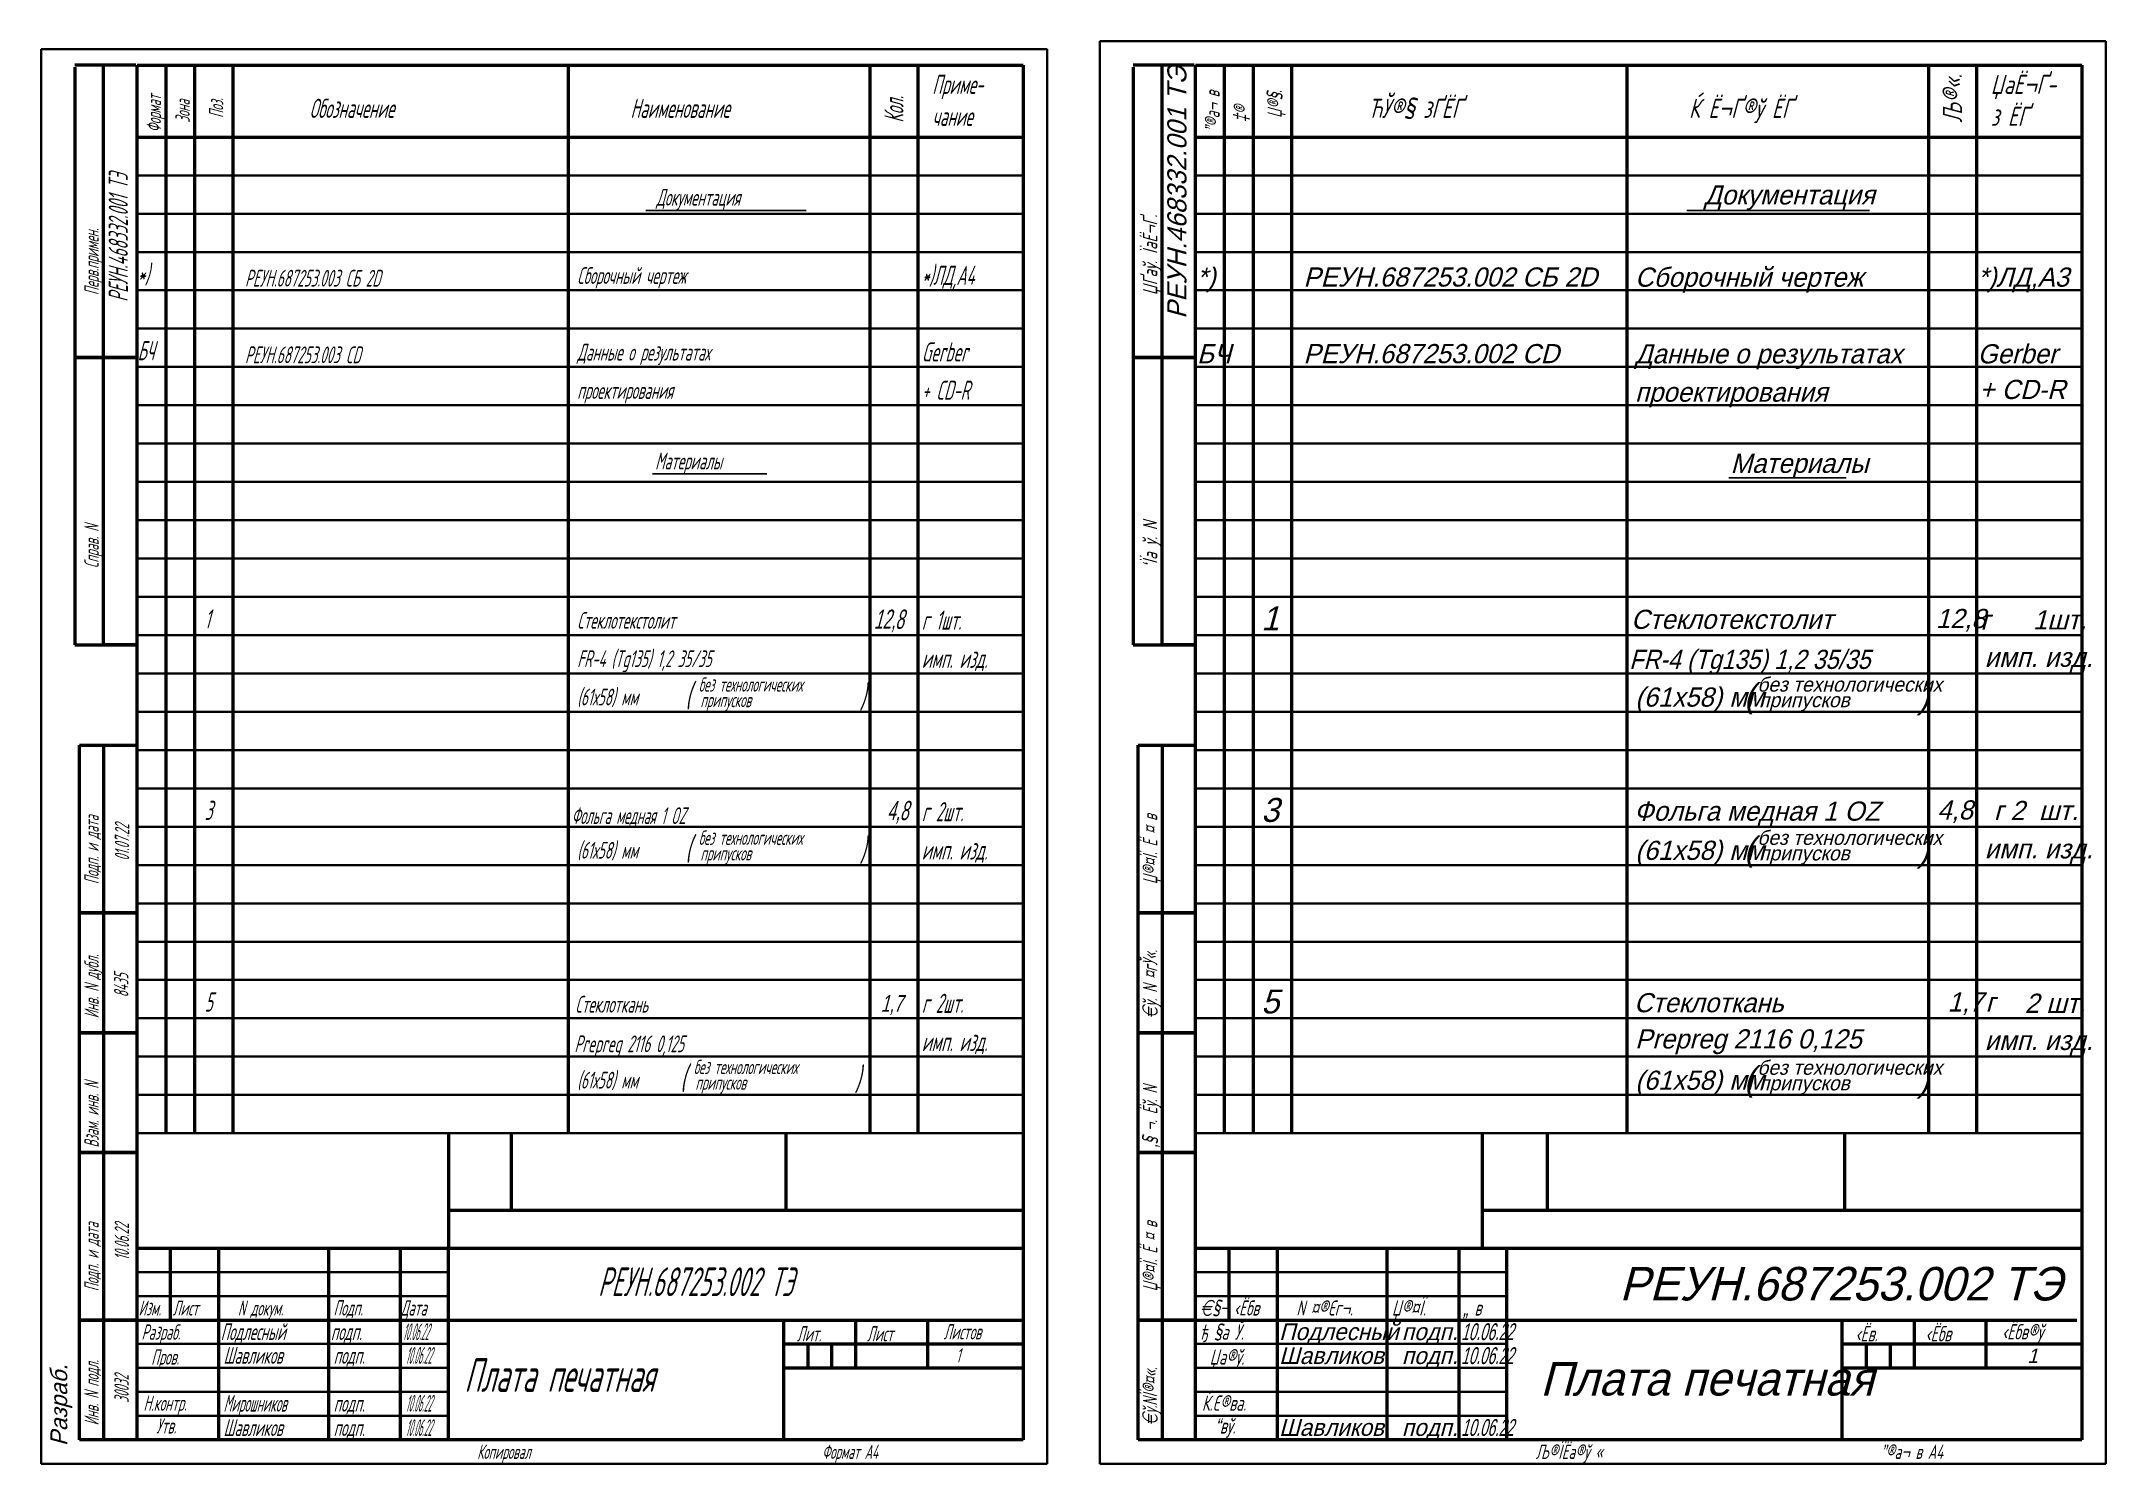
# Model space of a CAD drawing. Extents: x 22867 to 26480, y -1330 to -524.
# Drawn here: x 22867.1 to 23298.1, y -943.4 to -646.4 of the extents above; entities that cross this region are included whole.
import ezdxf

# ---------------------------------------------------------------- set-up
doc = ezdxf.new("R2010")
doc.units = 0
doc.header["$MEASUREMENT"] = 0
doc.layers.get('0').update_dxf_attribs({"linetype": 'CONTINUOUS', "lineweight": 50})
doc.layers.add('CONTUR', color=7, linetype='CONTINUOUS', lineweight=50)
doc.layers.add('DIM', color=1, linetype='CONTINUOUS', lineweight=35)
doc.layers.add('TEXT', color=1, linetype='CONTINUOUS')
doc.styles.add('ECKD', font='ec5cdwin.shx', dxfattribs={"oblique": 15})
doc.styles.add('ESKD', font='eskd', dxfattribs={"width": 0.9, "oblique": 15, "height": 4})
doc.styles.add('GOST', font='GOST.shx', dxfattribs={"width": 0.7, "oblique": 15})

msp = doc.modelspace()

# ---------------------------------------------------------------- texts
at = {"layer": 'DIM', "style": 'ECKD', "oblique": 15}
msp.add_text('РЕУН.468332.001 ТЭ', height=4, rotation=90, dxfattribs=at).set_placement((23106.2, -704.394))
at = {"layer": 'DIM', "style": 'ESKD', "oblique": 15}
for s, height, width, p in [('Љ®«.', 4, 0.9, (23268.098, -663.449)), ('”®а¬\xa0в', 3, 0.8, (23113.098, -665.449)), ('Џ®§.', 3, 0.8, (23126.098, -662.449)), ('‡®\xad\xa0', 3, 0.8, (23119.098, -663.449)), ('ЏҐаў. ЇаЁ¬Ґ\xad.', 3, 0.9, (23100.098, -699.449)), ('‘Їа\xa0ў. N', 3, 0.9, (23100.098, -756.449)), ('Џ®¤Ї. Ё ¤\xa0в\xa0', 3, 0.8, (23100.098, -822.449)), ('€\xadў. N ¤гЎ«.', 3, 0.8, (23100.098, -850.449)), ('‚§\xa0¬. Ё\xadў. N', 3, 0.8, (23100.098, -877.449)), ('Џ®¤Ї. Ё ¤\xa0в\xa0', 3, 0.8, (23100.098, -907.449)), ('€\xadў.NЇ®¤«.', 3, 0.8, (23100.098, -935.449))]:
    msp.add_text(s, height=height, rotation=90, dxfattribs=dict(at, width=width)).set_placement(p)
at = {"layer": 'DIM', "oblique": 15}
for s, height, style, width, p in [('ЏаЁ¬Ґ-', 4, 'ESKD', 0.9, (23274.098, -657.449)), ('ЋЎ®§\xad\xa0зҐ\xadЁҐ', 4, 'ESKD', 0.9, (23144.098, -662.449)), ('Ќ\xa0Ё¬Ґ\xad®ў\xa0\xadЁҐ', 4, 'ESKD', 0.9, (23211.098, -662.449)), ('з\xa0\xadЁҐ', 4, 'ESKD', 0.9, (23274.098, -664.115)), ('FR-4 (Tg135) 1,2 35/35', 4, 'ECKD', 0.9, (23198.638, -777.502)), ('(', 5, 'GOST', 0.7, (23001.579, -785.486)), ('без технологических', 3, 'GOST', 0.7, (23004.368, -782.241)), ('припусков', 3, 'GOST', 0.7, (23004.729, -785.492)), (')', 5, 'GOST', 0.7, (23037.993, -785.703)), ('(', 5, 'GOST', 0.7, (23001.579, -817.486)), ('без технологических', 3, 'GOST', 0.7, (23004.368, -814.241)), (')', 5, 'GOST', 0.7, (23037.993, -817.703)), ('припусков', 3, 'GOST', 0.7, (23004.729, -817.492)), ('(', 5, 'GOST', 0.7, (23000.53, -865.355)), ('без технологических', 3, 'GOST', 0.7, (23003.319, -862.11)), (')', 5, 'GOST', 0.7, (23036.944, -865.572)), ('припусков', 3, 'GOST', 0.7, (23003.68, -865.361)), ('€§¬', 3.132, 'ESKD', 0.8, (23109.058, -912.511)), ('‹Ёбв', 3.132, 'ESKD', 0.8, (23116.105, -912.511)), ('N ¤®Єг¬.', 3.132, 'ESKD', 0.8, (23129.135, -912.511)), ('Џ®¤Ї.', 3.2, 'ESKD', 0.8, (23149.094, -912.506)), ('ђ\xa0§а\xa0Ў.', 3.2, 'ESKD', 0.8, (23109.017, -917.557)), ('„\xa0в\xa0', 3.2, 'ESKD', 0.8, (23163.921, -912.506)), ('‹Ёбв®ў', 3.2, 'ESKD', 0.8, (23276.45, -917.505)), ('10.06.22', 3.5, 'ECKD', 0.6, (23163.539, -917.635)), ('‹Ёв.', 3.2, 'ESKD', 0.8, (23245.839, -917.909)), ('‹Ёбв', 3.2, 'ESKD', 0.8, (23260.458, -917.909)), ('Џа®ў.', 3.2, 'ESKD', 0.8, (23111.037, -922.769)), ('10.06.22', 3.5, 'ECKD', 0.6, (23163.539, -922.635)), ('Ќ.Є®\xadва.', 3.2, 'ESKD', 0.8, (23109.421, -932.386)), ('“вў.', 3.2, 'ESKD', 0.8, (23112.086, -937.145)), ('10.06.22', 3.5, 'ECKD', 0.6, (23163.539, -937.635)), ('Љ®ЇЁа®ў\xa0«', 3, 'ESKD', 0.8, (23179.098, -942.449)), ('”®а¬\xa0в A4', 3, 'ESKD', 0.8, (23251.098, -942.449))]:
    msp.add_text(s, height=height, dxfattribs=dict(at, style=style, width=width)).set_placement(p)
at = {"layer": 'DIM', "style": 'ECKD', "oblique": 15}
for s, height, p in [('РЕУН.687253.002 СБ 2D', 4, (23130.617, -697.666)), ('РЕУН.687253.002 CD ', 4, (23130.617, -713.666)), ('Стеклотекстолит ', 4, (23198.998, -769.143)), ('12,8', 4, (23262.632, -768.975)), ('г', 4, (23271.987, -769.269)), ('1шт.', 4, (23282.904, -769.246)), ('имп. изд.', 4, (23272.829, -777.063)), ('без технологических', 3, (23225.34, -782.241)), ('(61х58) мм', 4, (23199.874, -785.375)), ('(', 5, (23222.551, -785.486)), ('припусков', 3, (23225.701, -785.492)), (')', 5, (23258.965, -785.703)), ('Фольга медная 1 OZ', 4, (23199.634, -809.187)), ('4,8', 4, (23262.93, -808.939)), ('г 2  шт.', 4, (23274.758, -809.063)), ('(61х58) мм', 4, (23199.874, -817.375)), ('(', 5, (23222.551, -817.486)), ('без технологических', 3, (23225.34, -814.241)), (')', 5, (23258.965, -817.703)), ('имп. изд.', 4, (23272.829, -817.063)), ('припусков', 3, (23225.701, -817.492)), ('Стеклоткань', 4, (23199.634, -849.187)), ('1,7', 4, (23265.093, -849.029)), ('г', 4, (23273.027, -849.086)), ('2 шт.', 4, (23281.213, -849.309)), ('Prepreg 2116 0,125', 4, (23199.85, -856.751)), ('имп. изд.', 4, (23272.829, -857.063)), ('(61х58) мм', 4, (23199.874, -865.375)), ('(', 5, (23222.551, -865.486)), ('без технологических', 3, (23225.34, -862.241)), (')', 5, (23258.965, -865.703)), ('припусков', 3, (23225.701, -865.492)), ('РЕУН.687253.002 ТЭ', 7, (23196.577, -909.366)), ('Подлесный', 3.5, (23125.539, -917.635)), ('подп.', 3.5, (23151.159, -917.635)), ('Шавликов', 3.5, (23125.539, -922.635)), ('подп.', 3.5, (23151.159, -922.635)), ('Плата печатная', 7, (23180.048, -929.213)), ('Шавликов', 3.5, (23125.539, -937.635)), ('подп.', 3.5, (23151.159, -937.635))]:
    msp.add_text(s, height=height, dxfattribs=at).set_placement(p)
at = {"layer": 'TEXT', "oblique": 15}
for s, height, style, width, p in [('Приме-', 4, 'GOST', 0.7, (23053.126, -657.449)), ('Обозначение', 4, 'GOST', 0.7, (22923.126, -662.449)), ('Наименование', 4, 'GOST', 0.7, (22990.126, -662.449)), ('чание', 4, 'GOST', 0.7, (23053.126, -664.115)), ('Документация', 3.5, 'GOST', 0.7, (22995.516, -680.77)), ('*)', 4, 'GOST', 0.7, (22887.226, -697.038)), ('Сборочный чертеж', 3.5, 'GOST', 0.7, (22979.009, -697.115)), ('*)ЛД,А4', 4, 'GOST', 0.7, (23050.939, -697.309)), ('РЕУН.687253.003 СБ 2D', 3.5, 'GOST', 0.7, (22909.645, -697.666)), ('БЧ', 4, 'GOST', 0.7, (22887.226, -713.038)), ('РЕУН.687253.003 CD', 3.5, 'GOST', 0.7, (22909.645, -713.666)), ('Данные о результатах', 3.5, 'GOST', 0.7, (22979.009, -713.115)), ('Gerber', 4, 'GOST', 0.7, (23050.939, -713.309)), ('проектирования ', 3.5, 'GOST', 0.7, (22979.009, -721.115)), ('+ CD-R', 4, 'GOST', 0.7, (23050.939, -721.309)), ('Материалы', 3.5, 'GOST', 0.7, (22995.27, -735.844)), ('1', 4, 'GOST', 0.7, (22901.226, -769.038)), ('Стеклотекстолит ', 3.5, 'GOST', 0.7, (22979.009, -769.115)), ('12,8', 4, 'ECKD', 0.6, (23040.938, -769.119)), ('г 1шт.', 4, 'GOST', 0.7, (23050.939, -769.309)), ('FR-4 (Tg135) 1,2 35/35', 3.5, 'GOST', 0.7, (22979.009, -777.115)), ('имп. изд.', 4, 'GOST', 0.7, (23050.939, -777.309)), ('(61х58) мм', 3.5, 'GOST', 0.7, (22979.009, -785.115)), ('3', 4, 'GOST', 0.7, (22901.226, -809.038)), ('4,8', 4, 'ECKD', 0.6, (23043.683, -809.06)), ('г 2шт.', 4, 'GOST', 0.7, (23050.939, -809.309)), ('Фольга медная 1 OZ', 3.5, 'GOST', 0.65, (22977.822, -809.878)), ('(61х58) мм', 3.5, 'GOST', 0.7, (22979.009, -817.115)), ('имп. изд.', 4, 'GOST', 0.7, (23050.939, -817.309)), ('5', 4, 'GOST', 0.7, (22901.226, -849.038)), ('Стеклоткань', 3.5, 'GOST', 0.7, (22978.612, -849.264)), ('1,7', 3.5, 'ECKD', 0.7, (23042.37, -849.089)), ('г 2шт.', 4, 'GOST', 0.7, (23050.939, -849.309)), ('Prepreg 2116 0,125', 3.5, 'GOST', 0.7, (22978.426, -857.524)), ('имп. изд.', 4, 'GOST', 0.7, (23050.939, -857.309)), ('(61х58) мм', 3.5, 'GOST', 0.7, (22979.009, -865.115)), ('РЕУН.687253.002 ТЭ', 6, 'GOST', 0.7, (22983.347, -908.464)), ('Подп.', 3.2, 'GOST', 0.7, (22928.122, -912.506)), ('Дата', 3.2, 'GOST', 0.7, (22942.126, -912.506)), ('Изм.', 3.132, 'GOST', 0.7, (22887.433, -912.511)), ('Лист', 3.132, 'GOST', 0.7, (22894.558, -912.511)), ('N докум.', 3.132, 'GOST', 0.7, (22908.164, -912.511)), ('Разраб.', 3.2, 'GOST', 0.7, (22888.046, -917.557)), ('Подлесный', 3.5, 'GOST', 0.7, (22904.567, -917.635)), ('подп.', 3.5, 'GOST', 0.7, (22927.567, -917.635)), ('10.06.22', 3.5, 'GOST', 0.35, (22942.567, -917.635)), ('Лит.', 3.2, 'GOST', 0.7, (23024.867, -917.909)), ('Лист', 3.2, 'GOST', 0.7, (23039.486, -917.909)), ('Листов', 3.2, 'GOST', 0.7, (23055.478, -917.505)), ('Пров.', 3.2, 'GOST', 0.7, (22890.065, -922.769)), ('Шавликов', 3.5, 'GOST', 0.7, (22905.155, -922.586)), ('подп.', 3.5, 'GOST', 0.7, (22928.155, -922.586)), ('10.06.22', 3.5, 'GOST', 0.35, (22943.155, -922.586)), ('Плата печатная', 7, 'GOST', 0.7, (22955.436, -928.449)), ('1', 3, 'GOST', 0.7, (23058.119, -922.293)), ('Н.контр.', 3.2, 'GOST', 0.7, (22888.449, -932.386)), ('Мирошников', 3.5, 'GOST', 0.6, (22905.155, -932.586)), ('подп.', 3.5, 'GOST', 0.7, (22928.155, -932.586)), ('10.06.22', 3.5, 'GOST', 0.35, (22943.155, -932.586)), ('Утв.', 3.2, 'GOST', 0.7, (22891.115, -937.145)), ('Шавликов', 3.5, 'GOST', 0.7, (22905.155, -937.67)), ('подп.', 3.5, 'GOST', 0.7, (22928.155, -937.67)), ('10.06.22', 3.5, 'GOST', 0.35, (22943.155, -937.67)), ('Копировал', 3, 'GOST', 0.7, (22958.126, -942.449)), ('Формат А4', 3, 'GOST', 0.7, (23030.126, -942.449))]:
    msp.add_text(s, height=height, dxfattribs=dict(at, style=style, width=width)).set_placement(p)
at = {"layer": 'TEXT', "style": 'GOST', "oblique": 15, "width": 0.7}
for s, height, p in [('Формат', 3, (22892.126, -665.449)), ('Зона', 3, (22898.126, -663.449)), ('Поз.', 3, (22905.126, -662.449)), ('Кол.', 4, (23047.126, -663.449)), ('РЕУН.468332.001 ТЭ', 4, (22885.197, -700.863)), ('Перв.примен.', 3, (22879.126, -699.449)), ('Справ. N', 3, (22879.126, -756.449)), ('Подп. и дата', 3, (22879.126, -822.449)), ('01.07.22', 3, (22885.477, -817.524)), ('Инв. N дубл.', 3, (22879.126, -850.449)), ('8435', 3, (22885.306, -846.075)), ('Взам. инв. N', 3, (22879.126, -877.449)), ('Подп. и дата', 3, (22879.126, -907.449)), ('10.06.22', 3, (22885.444, -900.962)), ('Инв. N подл.', 3, (22879.126, -935.449)), ('30032', 3, (22885.381, -930.73))]:
    msp.add_text(s, height=height, rotation=90, dxfattribs=at).set_placement(p)
at = {"layer": 'TEXT', "style": 'ECKD', "oblique": 15}
for s, height, p in [('Документация', 4, (23214.293, -680.525)), ('*)', 4, (23108.4, -697.688)), ('Сборочный чертеж', 4, (23199.837, -697.705)), ('*)ЛД,А3', 4, (23271.4, -697.688)), ('БЧ', 4, (23108.4, -713.688)), ('Данные о результатах', 4, (23199.837, -713.705)), ('Gerber', 4, (23271.337, -713.705)), ('проектирования ', 4, (23199.837, -721.705)), ('+ CD-R', 4, (23271.736, -721.145)), ('Материалы', 4, (23219.79, -736.563)), ('1', 5, (23121.809, -769.439)), ('3', 5, (23121.809, -809.439)), ('5', 5, (23121.809, -849.439)), ('1', 3, (23281.727, -922.412))]:
    msp.add_text(s, height=height, dxfattribs=at).set_placement(p)
msp.add_text('Разраб.', height=3.5, rotation=90, dxfattribs=at).set_placement((22872.543, -939.754))

# ---------------------------------------------------------------- linework, layer by layer
for p, q in [((22952.126, -874.449), (22952.126, -898.449)), ((22965.246, -874.449), (22965.246, -890.504)), ((23022.592, -874.449), (23022.592, -890.504)), ((23167.904, -874.449), (23167.904, -898.449)), ((23181.462, -874.449), (23181.462, -890.504)), ((23243.563, -874.449), (23243.563, -890.504)), ((22952.126, -890.504), (23072.126, -890.504)), ((23167.904, -890.504), (23293.098, -890.504))]:
    msp.add_line(p, q)
at = {"layer": 'CONTUR'}
for p, q in [((22886.86, -651.449), (22874.126, -651.449)), ((22874.126, -651.822), (22874.126, -712.449)), ((22880.126, -772.449), (22880.126, -651.449)), ((22887.126, -938.449), (22887.126, -651.449)), ((22887.126, -651.449), (23072.126, -651.449)), ((22893.126, -651.449), (22893.126, -874.449)), ((22899.126, -651.449), (22899.126, -874.449)), ((22907.126, -651.449), (22907.126, -874.449)), ((22977.126, -651.449), (22977.126, -874.449)), ((23040.126, -651.449), (23040.126, -874.449)), ((23050.126, -651.449), (23050.126, -874.449)), ((23072.126, -651.449), (23072.126, -938.449)), ((23107.832, -651.449), (23095.098, -651.449)), ((23095.098, -651.822), (23095.098, -712.449)), ((23101.098, -772.449), (23101.098, -651.449)), ((23108.098, -651.449), (23293.098, -651.449)), ((23108.098, -938.449), (23108.098, -651.449)), ((23114.098, -651.449), (23114.098, -874.449)), ((23120.098, -651.449), (23120.098, -874.449)), ((23128.098, -651.449), (23128.098, -874.449)), ((23198.098, -651.449), (23198.098, -874.449)), ((23261.098, -651.449), (23261.098, -874.449)), ((23271.098, -651.449), (23271.098, -874.449)), ((23293.098, -651.449), (23293.098, -938.449)), ((23293.098, -651.449), (23293.098, -938.449)), ((22887.126, -666.449), (23072.126, -666.449)), ((23108.098, -666.449), (23293.098, -666.449)), ((22874.126, -712.449), (22874.126, -772.449)), ((22887.126, -712.449), (22874.126, -712.449)), ((22874.126, -712.449), (22887.126, -712.449)), ((23095.098, -712.449), (23108.098, -712.449)), ((23108.098, -712.449), (23095.098, -712.449)), ((23095.098, -712.449), (23095.098, -772.449)), ((22874.126, -772.449), (22887.126, -772.449)), ((22887.126, -772.449), (22880.126, -772.449)), ((23095.098, -772.449), (23108.098, -772.449)), ((23108.098, -772.449), (23101.098, -772.449)), ((22875.126, -828.449), (22875.126, -793.449)), ((22875.126, -793.449), (22887.126, -793.449)), ((22880.126, -793.449), (22880.126, -938.449)), ((23096.098, -828.449), (23096.098, -793.449)), ((23096.098, -793.449), (23108.098, -793.449)), ((23101.098, -793.449), (23101.098, -938.449)), ((22875.126, -853.449), (22875.126, -828.449)), ((22887.126, -828.449), (22875.126, -828.449)), ((22875.126, -828.449), (22887.126, -828.449)), ((23096.098, -853.449), (23096.098, -828.449)), ((23096.098, -828.449), (23108.098, -828.449)), ((23108.098, -828.449), (23096.098, -828.449)), ((22875.126, -878.449), (22875.126, -853.449)), ((22887.126, -853.449), (22875.126, -853.449)), ((22875.126, -853.449), (22887.126, -853.449)), ((23096.098, -878.449), (23096.098, -853.449)), ((23096.098, -853.449), (23108.098, -853.449)), ((23108.098, -853.449), (23096.098, -853.449)), ((22875.126, -913.449), (22875.126, -878.449)), ((22887.126, -878.449), (22875.126, -878.449)), ((22875.126, -878.449), (22887.126, -878.449)), ((23096.098, -878.449), (23108.098, -878.449)), ((23108.098, -878.449), (23096.098, -878.449)), ((23096.098, -913.449), (23096.098, -878.449)), ((22887.126, -898.449), (23072.126, -898.449)), ((22894.126, -913.449), (22894.126, -898.449)), ((22904.126, -898.449), (22904.126, -938.449)), ((22927.126, -938.449), (22927.126, -898.449)), ((22942.126, -938.449), (22942.126, -898.449)), ((22952.126, -938.449), (22952.126, -898.449)), ((23108.098, -898.449), (23293.098, -898.449)), ((23115.098, -913.449), (23115.098, -898.449)), ((23125.098, -898.449), (23125.098, -938.449)), ((23148.098, -938.449), (23148.098, -898.449)), ((23163.098, -938.449), (23163.098, -898.449)), ((23173.098, -938.449), (23173.098, -898.449)), ((22875.126, -938.449), (22875.126, -913.449)), ((22887.126, -913.449), (22875.126, -913.449)), ((22875.126, -913.449), (22887.126, -913.449)), ((22887.126, -913.449), (23072.126, -913.449)), ((23022.126, -938.449), (23022.126, -913.449)), ((23037.126, -913.449), (23037.126, -923.449)), ((23052.126, -913.449), (23052.126, -923.449)), ((23096.098, -938.449), (23096.098, -913.449)), ((23096.098, -913.449), (23108.098, -913.449)), ((23108.098, -913.449), (23096.098, -913.449)), ((23108.098, -913.449), (23292.098, -913.449)), ((23243.098, -938.449), (23243.098, -913.449)), ((23258.098, -913.449), (23258.098, -923.449)), ((23273.098, -913.449), (23273.098, -923.449)), ((23022.126, -918.449), (23072.126, -918.449)), ((23027.126, -918.449), (23027.126, -923.449)), ((23032.126, -918.449), (23032.126, -923.449)), ((23243.098, -918.449), (23293.098, -918.449)), ((23248.098, -918.449), (23248.098, -923.449)), ((23253.098, -918.449), (23253.098, -923.449)), ((23022.126, -923.449), (23072.126, -923.449)), ((23243.098, -923.449), (23293.098, -923.449)), ((22887.126, -938.449), (22875.126, -938.449)), ((23072.126, -938.449), (22887.126, -938.449)), ((23108.098, -938.449), (23096.098, -938.449)), ((23293.098, -938.449), (23108.098, -938.449)), ((23293.098, -938.449), (23108.098, -938.449))]:
    msp.add_line(p, q, dxfattribs=at)
at = {"layer": 'DIM'}
for p, q in [((23088.098, -943.449), (23088.098, -646.449)), ((23088.098, -646.449), (23298.098, -646.449)), ((23088.098, -646.449), (23298.098, -646.449)), ((23088.098, -943.449), (23088.098, -646.449)), ((23298.098, -646.449), (23298.098, -943.449)), ((23298.098, -646.449), (23298.098, -943.449)), ((22867.126, -943.449), (22867.126, -648.075)), ((22867.126, -648.075), (23077.126, -648.075)), ((23077.095, -943.449), (23077.095, -648.075)), ((22887.126, -674.449), (23072.126, -674.449)), ((23108.098, -674.449), (23293.098, -674.449)), ((22887.126, -682.449), (23072.126, -682.449)), ((23108.098, -682.449), (23293.098, -682.449)), ((22887.126, -690.449), (23072.126, -690.449)), ((23108.098, -690.449), (23293.098, -690.449)), ((22887.126, -698.449), (23072.126, -698.449)), ((23108.098, -698.449), (23293.098, -698.449)), ((22887.126, -706.449), (23072.126, -706.449)), ((23108.098, -706.449), (23293.098, -706.449)), ((22887.126, -714.449), (23072.126, -714.449)), ((23108.098, -714.449), (23293.098, -714.449)), ((22887.126, -722.449), (23072.126, -722.449)), ((23108.098, -722.449), (23293.098, -722.449)), ((22887.126, -730.449), (23072.126, -730.449)), ((23108.098, -730.449), (23293.098, -730.449)), ((22887.126, -738.449), (23072.126, -738.449)), ((23108.098, -738.449), (23293.098, -738.449)), ((22887.126, -746.449), (23072.126, -746.449)), ((23108.098, -746.449), (23293.098, -746.449)), ((22887.126, -754.449), (23072.126, -754.449)), ((23108.098, -754.449), (23293.098, -754.449)), ((22887.126, -762.449), (23072.126, -762.449)), ((23108.098, -762.449), (23293.098, -762.449)), ((22887.126, -770.449), (23072.126, -770.449)), ((23108.098, -770.449), (23293.098, -770.449)), ((22887.126, -778.449), (23072.126, -778.449)), ((23108.098, -778.449), (23293.098, -778.449)), ((22887.126, -786.449), (23072.126, -786.449)), ((23108.098, -786.449), (23293.098, -786.449)), ((22887.126, -794.449), (23072.126, -794.449)), ((23108.098, -794.449), (23293.098, -794.449)), ((22887.126, -802.449), (23072.126, -802.449)), ((23108.098, -802.449), (23293.098, -802.449)), ((22887.126, -810.449), (23072.126, -810.449)), ((23108.098, -810.449), (23293.098, -810.449)), ((22887.126, -818.449), (23072.126, -818.449)), ((23108.098, -818.449), (23293.098, -818.449)), ((22887.126, -826.449), (23072.126, -826.449)), ((23108.098, -826.449), (23293.098, -826.449)), ((22887.126, -834.449), (23072.126, -834.449)), ((23108.098, -834.449), (23293.098, -834.449)), ((22887.126, -842.449), (23072.126, -842.449)), ((23108.098, -842.449), (23293.098, -842.449)), ((22887.126, -850.449), (23072.126, -850.449)), ((23108.098, -850.449), (23293.098, -850.449)), ((22887.126, -858.449), (23072.126, -858.449)), ((23108.098, -858.449), (23293.098, -858.449)), ((22887.126, -866.449), (23072.126, -866.449)), ((23108.098, -866.449), (23293.098, -866.449)), ((22887.126, -874.449), (23072.126, -874.449)), ((23108.098, -874.449), (23293.098, -874.449)), ((22887.126, -903.449), (22952.126, -903.449)), ((23108.098, -903.449), (23173.098, -903.449)), ((22887.126, -908.449), (22952.126, -908.449)), ((23108.098, -908.449), (23173.098, -908.449)), ((22887.126, -918.449), (22952.126, -918.449)), ((23108.098, -918.449), (23173.098, -918.449)), ((22887.126, -923.449), (22952.126, -923.449)), ((23108.098, -923.449), (23173.098, -923.449)), ((22887.126, -928.449), (22952.126, -928.449)), ((23108.098, -928.449), (23173.098, -928.449)), ((22887.126, -933.449), (22952.126, -933.449)), ((23108.098, -933.449), (23173.098, -933.449)), ((23108.098, -938.449), (23108.098, -933.449)), ((23077.095, -943.449), (22867.126, -943.449)), ((23298.098, -943.449), (23088.098, -943.449)), ((23298.098, -943.449), (23088.098, -943.449))]:
    msp.add_line(p, q, dxfattribs=at)
at = {"layer": 'DIM', "linetype": 'Continuous'}
for q in [(23298.098, -646.449), (23088.098, -943.449)]:
    msp.add_line((23088.098, -646.449), q, dxfattribs=at)
at = {"layer": 'TEXT'}
for p, q in [((22993.331, -681.773), (23026.812, -681.773)), ((23210.633, -681.773), (23248.76, -681.773)), ((22994.754, -736.797), (23018.595, -736.793)), ((23219.424, -737.633), (23243.934, -737.633))]:
    msp.add_line(p, q, dxfattribs=at)

msp.set_redraw_order([(e.dxf.handle, doc.entitydb.next_handle()) for e in msp.query("TEXT MTEXT ATTDEF DIMENSION ARC_DIMENSION")])  # texts and dimensions are drawn at this point

doc.saveas('drawing.dxf')
